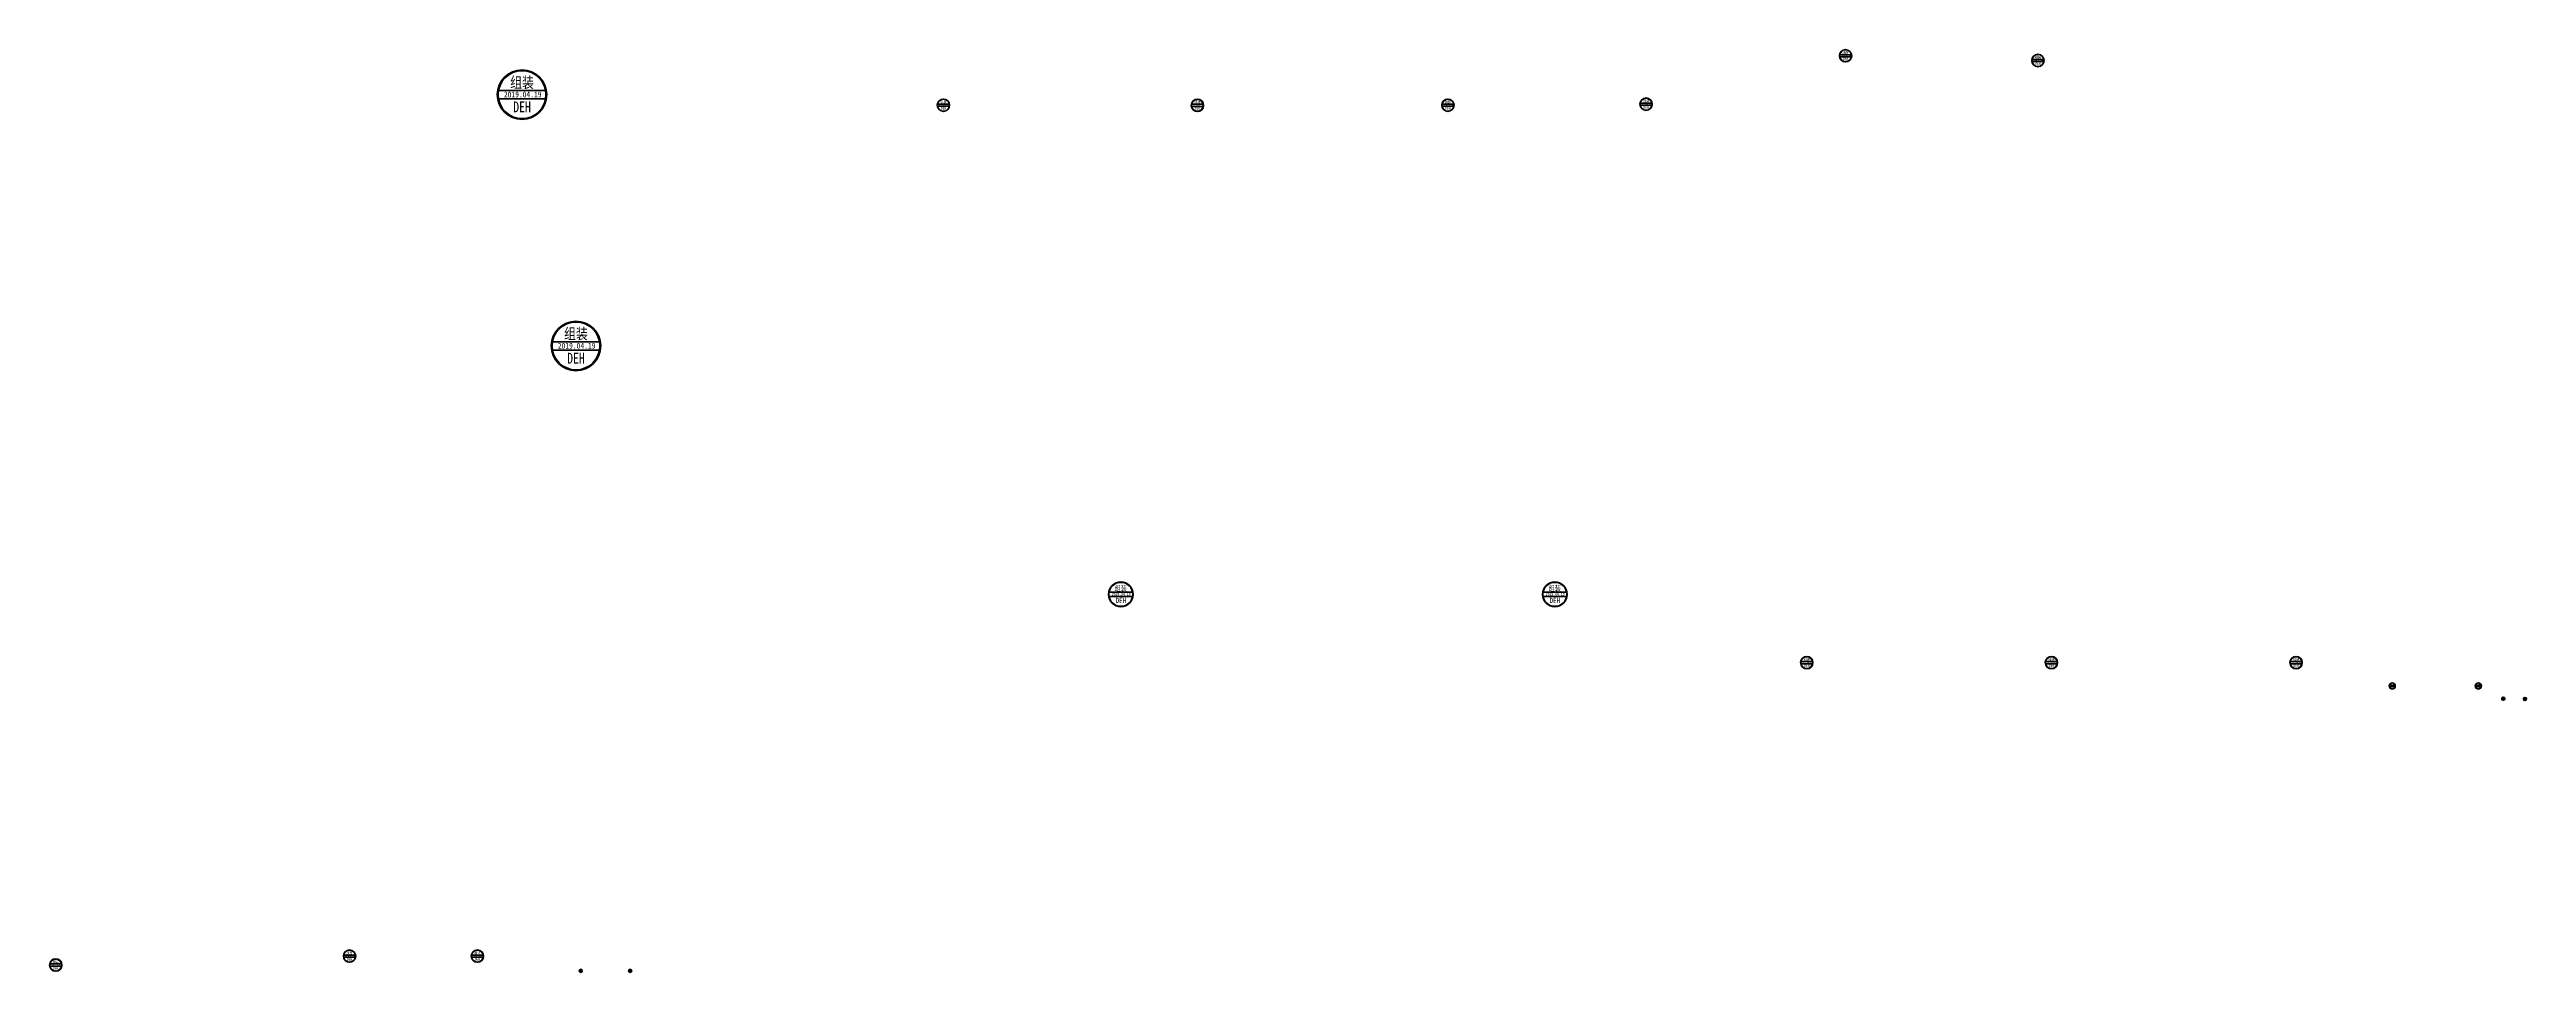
# Model space of a CAD drawing. Header units: millimetres. Extents: x -24189 to 119503, y -125094 to -79532.
# Drawn here: x -19816 to 4238, y -125094 to -116139 of the extents above; entities that cross this region are included whole.
import ezdxf
from ezdxf.enums import TextEntityAlignment as Align

# ---------------------------------------------------------------- set-up
doc = ezdxf.new("R2010")
doc.units = ezdxf.units.MM
doc.header["$LTSCALE"] = 0.5
doc.layers.add('印章专用-组装', color=1, linetype='Continuous', lineweight=80)
doc.styles.add('国标', font='simfang.ttf', dxfattribs={"width": 0.8})

# ---------------------------------------------------------------- blocks, each defined once
blk = doc.blocks.new('组装章')
at = {"layer": '印章专用-组装', "lineweight": 35}
h = blk.add_hatch(color=256, dxfattribs=at)
h.paths.add_polyline_path([(-15, 0, 1), (15, 0, 1)])
h.paths.add_polyline_path([(14.5, 0, -1), (-14.5, 0, -1)], flags=16)
for p, q in [((-14.3, 2.5), (14.3, 2.5)), ((-14.3, -2.5), (14.3, -2.5))]:
    blk.add_line(p, q, dxfattribs=at)
for radius in [15, 14.5]:
    blk.add_circle((0, 0), radius, dxfattribs=at)
at = {"layer": '印章专用-组装', "color": 4, "style": '国标', "width": 0.8}
blk.add_text('DEH', height=6.56, dxfattribs=at).set_placement((0, -10.7), align=Align.CENTER)
at = {"layer": '印章专用-组装', "color": 2, "style": '国标', "width": 0.8}
blk.add_attdef('XXXX.XX.XX', text='', height=3.5, dxfattribs=at).set_placement((0.4, 0.1), align=Align.MIDDLE_CENTER)
at = {"layer": '印章专用-组装', "color": 3, "style": '国标', "width": 0.8}
blk.add_attdef('组装', text='', height=6.6, dxfattribs=at).set_placement((0, 7.4), align=Align.MIDDLE_CENTER)
blk = doc.blocks.new('YZ-ZZ')
at = {"layer": '印章专用-组装'}
blk.add_blockref('组装章', (0.6, 0), dxfattribs=at).add_auto_attribs({'组装': '组装', 'XXXX.XX.XX': '2019.04.19'})

msp = doc.modelspace()

# ---------------------------------------------------------------- block references
at = {"layer": '印章专用-组装'}
for p, xscale, yscale, zscale in [((-2376.573, -116198.925), 4, 4, 4), ((-15236.864, -116576.358), 16, 16, 16), ((-508.382, -116244.887), 4, 4, 4), ((-11136.941, -116678.77), 4, 4, 4), ((-8670.743, -116680.032), 4, 4, 4), ((-6238.477, -116678.77), 4, 4, 4), ((-4313.724, -116668.77), 4, 4, 4), ((-14713.044, -119014.966), 16, 16, 16), ((-9416.678, -121425.23), 8, 8, 8), ((-5202.521, -121425.23), 8, 8, 8), ((-2753.518, -122088.083), 4, 4, 4), ((-377.518, -122088.083), 4, 4, 4), ((1998.482, -122088.083), 4, 4, 4), ((2933.386, -122313.516), 2, 2, 2), ((3770.299, -122313.516), 2, 2, 2), ((-19758.396, -125022.341), 4, 4, 4), ((-16904.94, -124935.777), 4, 4, 4), ((-15663.415, -124935.777), 4, 4, 4)]:
    msp.add_blockref('YZ-ZZ', p, dxfattribs=dict(at, xscale=xscale, yscale=yscale, zscale=zscale))
for p in [(4012.395, -122438.406), (4222.395, -122440.208), (-14657.578, -125079.099), (-14177.649, -125079.099)]:
    msp.add_blockref('YZ-ZZ', p, dxfattribs=at)

doc.saveas('drawing.dxf')
